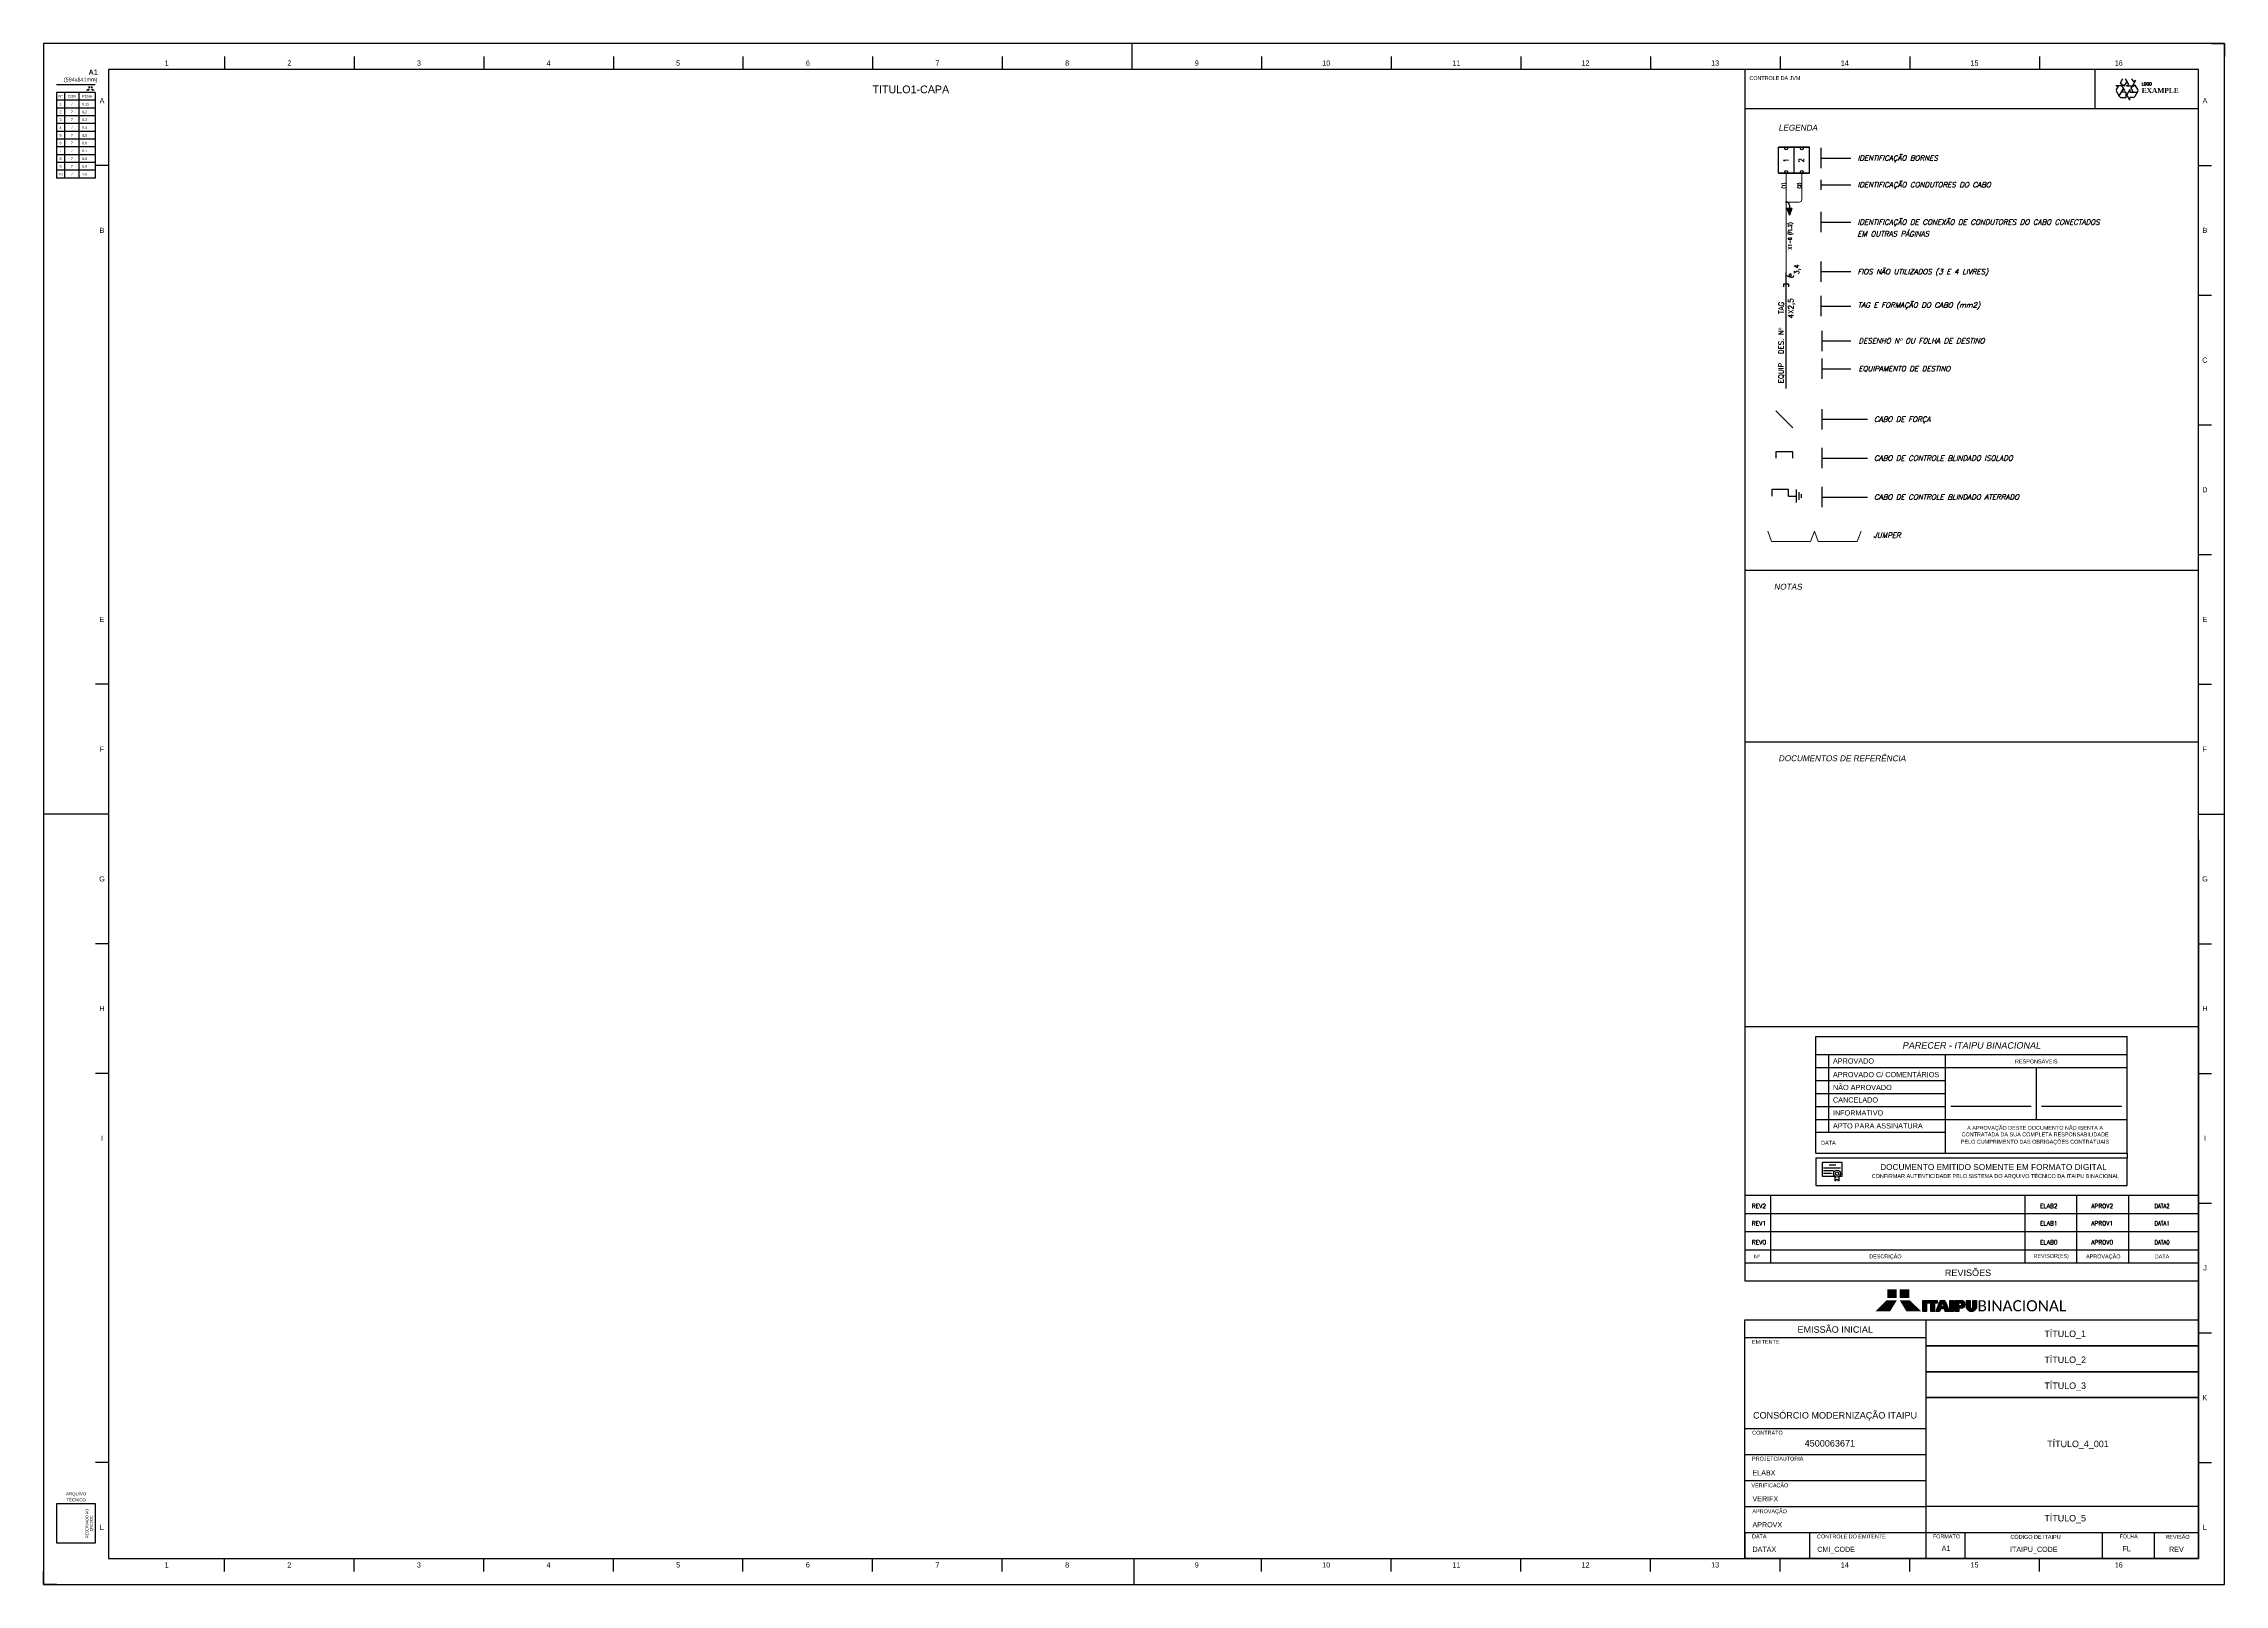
# Model space of a CAD drawing. Header units: millimetres. Extents: x 0 to 841, y 0 to 594.
import ezdxf
from ezdxf.enums import TextEntityAlignment as Align

# ---------------------------------------------------------------- set-up
doc = ezdxf.new("R2010")
doc.units = ezdxf.units.MM
doc.layers.add('1', color=7, linetype='Continuous')
doc.styles.add('Label', font='swissl.ttf', dxfattribs={"height": 1.5})
doc.styles.add('Logo', font='calibri.ttf')
doc.styles.add('MtXpl_romant_shx', font='romant.shx')
doc.styles.add('MtXpl_Swis721_Lt_BT', font='')
doc.styles.add('MtXpl_Times_New_Roma', font='timesbd.ttf')
doc.styles.add('Obliquo', font='swissl.ttf', dxfattribs={"oblique": 10})
doc.styles.add('PDF Swis721 Lt BT', font='swissl.ttf')
doc.styles.add('REGUA80', font='romans.shx', dxfattribs={"oblique": 15, "height": 2})
doc.styles.add('Romans', font='romans.shx')
doc.styles.get("Standard").update_dxf_attribs({"font": 'arial.ttf'})
doc.styles.add('Swis721 Lt BT', font='swissl.ttf', dxfattribs={"width": 0.985, "height": 1.5})
doc.styles.get('MtXpl_Swis721_Lt_BT').set_extended_font_data('Swis721 Lt BT', bold=True)

msp = doc.modelspace()

# ---------------------------------------------------------------- hatches: boundary and pattern name
at = {"lineweight": 9}
h = msp.add_hatch(color=2, dxfattribs=at)
edge = h.paths.add_edge_path()
edge.add_arc((672.03, 532.91), 0.4, 0, 360)
at = {"layer": '1', "lineweight": 9}
h = msp.add_hatch(color=2, dxfattribs=at)
edge = h.paths.add_edge_path(flags=16)
edge.add_arc((672.03, 532.91), 0.3, 0, 360)
h = msp.add_hatch(color=2, dxfattribs=at)
edge = h.paths.add_edge_path(flags=16)
edge.add_arc((672.03, 532.91), 0.3, 0, 360)
at = {"layer": '1'}
for points in [[(726.1, 109.46), (724.7, 109.46), (724.7, 105.25), (726.1, 105.25)], [(729.15, 108.45), (730.25, 108.45), (730.25, 109.46), (726.53, 109.46), (726.53, 108.45), (727.78, 108.45), (727.78, 105.25), (729.15, 105.25)], [(735.14, 105.25), (736.54, 105.25), (736.54, 109.46), (735.14, 109.46)], [(745.37, 106.51), (745.37, 109.46), (744.03, 109.46), (744.03, 106.84, -1), (742.93, 106.84), (742.93, 109.46), (741.57, 109.46), (741.57, 106.51, 0.661316)]]:
    msp.add_hatch(color=0, dxfattribs=at).paths.add_polyline_path(points)
h = msp.add_hatch(color=0, dxfattribs=at)
h.paths.add_polyline_path([(731.9, 109.46, 0.306882), (731.14, 108.91), (729.79, 105.25), (731.19, 105.25), (731.49, 106.22), (733.04, 106.22), (733.36, 105.25), (734.8, 105.25), (733.42, 108.91, 0.344448), (732.72, 109.46)])
h.paths.add_polyline_path([(732.39, 108.34), (732.8, 107.05), (731.73, 107.05), (732.12, 108.36, -0.808821)], flags=16)
h = msp.add_hatch(color=0, dxfattribs=at)
h.paths.add_polyline_path([(737.19, 105.25), (738.6, 105.25), (738.6, 106.48), (739.58, 106.48, 1), (739.58, 109.46), (737.19, 109.46)])
h.paths.add_polyline_path([(738.6, 107.39), (738.6, 108.53), (739.22, 108.53, -1), (739.22, 107.39)], flags=16)

# ---------------------------------------------------------------- linework, layer by layer
for p, q in [((841, 594), (0, 594)), ((0, 594), (0, 0)), ((5, 594), (0, 594)), ((0, 594), (0, 589)), ((69.71, 589), (69.71, 584)), ((119.71, 589), (119.71, 584)), ((169.71, 589), (169.71, 584)), ((219.71, 589), (219.71, 584)), ((269.71, 589), (269.71, 584)), ((319.71, 589), (319.71, 584)), ((369.71, 589), (369.71, 584)), ((419.71, 594), (419.71, 584)), ((469.71, 589), (469.71, 584)), ((519.71, 589), (519.71, 584)), ((569.71, 589), (569.71, 584)), ((619.71, 589), (619.71, 584)), ((669.71, 589), (669.71, 584)), ((719.71, 589), (719.71, 584)), ((769.71, 589), (769.71, 584)), ((836, 594), (841, 594)), ((841, 0), (841, 594)), ((841, 594), (841, 589)), ((831, 584), (25, 584)), ((25, 584), (25, 10)), ((831, 569), (831, 584)), ((831, 10), (831, 584)), ((19.91, 578.17), (4.91, 578.17)), ((19.91, 575.17), (4.91, 575.17)), ((4.91, 575.17), (4.91, 542.17)), ((19.91, 572.17), (4.91, 572.17)), ((8.16, 542.17), (8.16, 575.17)), ((13.66, 542.17), (13.66, 575.17)), ((19.91, 575.17), (19.91, 542.17)), ((19.91, 569.17), (4.91, 569.17)), ((19.91, 566.17), (4.91, 566.17)), ((19.91, 563.17), (4.91, 563.17)), ((19.91, 560.17), (4.91, 560.17)), ((19.91, 557.17), (4.91, 557.17)), ((19.91, 554.17), (4.91, 554.17)), ((19.91, 551.17), (4.91, 551.17)), ((19.91, 548.17), (4.91, 548.17)), ((25, 547), (20, 547)), ((831, 547), (836, 547)), ((19.91, 545.17), (4.91, 545.17)), ((19.91, 542.17), (4.91, 542.17)), ((831, 497), (836, 497)), ((831, 447), (836, 447)), ((831, 397), (836, 397)), ((25, 347), (20, 347)), ((831, 347), (836, 347)), ((25, 297), (0, 297)), ((831, 297), (841, 297)), ((25, 247), (20, 247)), ((831, 247), (836, 247)), ((831, 150), (831, 215)), ((831, 150), (831, 215)), ((25, 197), (20, 197)), ((831, 197), (836, 197)), ((831, 147), (836, 147)), ((831, 97), (836, 97)), ((25, 47), (20, 47)), ((831, 47), (836, 47)), ((20, 31), (5, 31)), ((5, 31), (5, 16)), ((20, 31), (5, 31)), ((5, 31), (5, 16)), ((20, 16), (20, 31)), ((20, 16), (20, 31)), ((5, 16), (20, 16)), ((5, 16), (20, 16)), ((25, 10), (831, 10)), ((69.71, 5), (69.71, 10)), ((119.71, 5), (119.71, 10)), ((169.71, 5), (169.71, 10)), ((219.71, 5), (219.71, 10)), ((269.71, 5), (269.71, 10)), ((319.71, 5), (319.71, 10)), ((369.71, 5), (369.71, 10)), ((420.5, 0), (420.5, 10)), ((469.71, 5), (469.71, 10)), ((519.71, 5), (519.71, 10)), ((569.71, 5), (569.71, 10)), ((619.71, 5), (619.71, 10)), ((669.71, 5), (669.71, 10)), ((719.71, 5), (719.71, 10)), ((769.71, 5), (769.71, 10)), ((0, 0), (0, 5)), ((0, 0), (841, 0)), ((5, 0), (0, 0)), ((836, 0), (841, 0)), ((841, 0), (841, 5))]:
    msp.add_line(p, q)
at = {"color": 2}
for p, q in [((674.13, 530.41), (672.32, 530.41)), ((672.32, 530.41), (673.23, 527.93)), ((673.23, 531.71), (673.23, 530.41)), ((674.13, 530.41), (673.23, 527.93))]:
    msp.add_line(p, q, dxfattribs=at)
at = {"color": 5}
for p, q in [((831, 287), (831, 10)), ((831, 102), (831, 10)), ((831, 102), (831, 10)), ((831, 10), (656, 10)), ((726, 10), (656, 10)), ((831, 10), (726, 10))]:
    msp.add_line(p, q, dxfattribs=at)
at = {"color": 250}
for p, q in [((831, 102), (831, 92)), ((831, 102), (831, 92)), ((831, 92), (831, 82)), ((831, 92), (831, 82)), ((831, 82), (831, 72)), ((831, 82), (831, 72)), ((831, 72), (831, 30)), ((831, 72), (831, 30))]:
    msp.add_line(p, q, dxfattribs=at)
at = {"color": 2}
msp.add_arc((672.03, 531.71), 1.2, 0, 90, dxfattribs=at)
at = {"color": 5}
msp.add_solid([(16.29, 575.82, 4.17), (17.15, 576.67, 4.17), (17.43, 575.82, 4.17), (17.94, 576.67, 4.17)], dxfattribs=at)
at = {"color": 1}
msp.add_solid([(17.21, 576.84, 4.17), (17.21, 577.52, 4.17), (17.94, 576.84, 4.17), (17.94, 577.52, 4.17)], dxfattribs=at)
at = {"color": 2}
for points in [[(18.17, 576.84, 4.17), (18.17, 577.52, 4.17), (18.9, 576.84, 4.17), (18.9, 577.52, 4.17)], [(673.23, 527.93), (674.13, 530.41), (672.32, 530.41)]]:
    msp.add_solid(points, dxfattribs=at)
at = {"color": 3}
msp.add_solid([(18.68, 575.82, 4.17), (18.17, 576.67, 4.17), (19.81, 575.82, 4.17), (18.96, 576.67, 4.17)], dxfattribs=at)
at = {"layer": '1'}
for p, q in [((656, 584), (656, 569)), ((791, 584), (791, 569)), ((801.74, 580.42), (800.76, 578.71)), ((804.12, 578.27), (802.88, 580.42)), ((805.24, 580.42), (805.89, 579.29)), ((799.14, 577.9), (800, 577.4)), ((799.14, 577.9), (801.47, 577.9)), ((799.36, 576.28), (800, 577.4)), ((800.54, 573.58), (799.36, 575.63)), ((801.78, 576.38), (800.54, 574.23)), ((800.76, 578.71), (802.53, 577.68)), ((801.11, 573.25), (803.08, 573.25)), ((803.08, 575.3), (801.15, 575.3)), ((802.64, 575.88), (801.47, 577.9)), ((802.64, 575.88), (801.78, 576.38)), ((802.53, 577.68), (803.49, 579.35)), ((803.08, 573.25), (803.08, 575.3)), ((803.26, 577.77), (804.12, 578.27)), ((803.26, 577.77), (805.59, 577.77)), ((804.59, 576.29), (803.42, 574.28)), ((804.59, 572.26), (803.42, 574.28)), ((804.59, 576.29), (804.59, 575.3)), ((804.59, 575.3), (807.06, 575.3)), ((805.88, 573.25), (804.59, 573.25)), ((804.59, 572.26), (804.59, 573.25)), ((806.64, 577.99), (804.87, 576.97)), ((804.87, 576.97), (805.83, 575.3)), ((806.75, 579.79), (805.59, 577.77)), ((806.75, 579.79), (805.89, 579.29)), ((807.63, 575.63), (806.45, 573.58)), ((807.63, 576.28), (806.64, 577.99)), ((656, 569), (656, 150)), ((656, 569), (831, 569)), ((685.5, 545.98), (685.5, 553.82)), ((685.5, 549.9), (696.93, 549.9)), ((685.5, 537.69), (685.5, 541.52)), ((685.5, 539.6), (696.93, 539.6)), ((685.5, 521.28), (685.5, 529.11)), ((685.5, 525.19), (696.93, 525.19)), ((685.5, 502.18), (685.5, 510.01)), ((685.5, 506.09), (696.93, 506.09)), ((685.5, 488.91), (685.5, 496.74)), ((685.5, 492.82), (696.93, 492.82)), ((685.9, 475.49), (685.9, 483.32)), ((685.9, 479.41), (696.93, 479.41)), ((685.9, 464.77), (685.9, 472.6)), ((685.9, 468.68), (696.93, 468.68)), ((685.9, 445.29), (685.9, 453.12)), ((685.9, 449.2), (703.32, 449.2)), ((685.9, 430.29), (685.9, 438.12)), ((685.9, 434.2), (703.32, 434.2)), ((685.9, 415.29), (685.9, 423.12)), ((685.9, 419.2), (703.32, 419.2)), ((831, 215), (656, 215)), ((688.5, 174.27), (688.5, 204.27)), ((683.5, 199.27), (733.5, 199.27)), ((683.5, 194.27), (733.5, 194.27)), ((733.5, 199.27), (803.5, 199.27)), ((768.5, 179.27), (768.5, 199.27)), ((683.5, 189.27), (733.5, 189.27)), ((683.5, 184.27), (733.5, 184.27)), ((683.5, 179.27), (733.5, 179.27)), ((766.5, 184.27), (735.5, 184.27)), ((801.5, 184.27), (770.5, 184.27)), ((733.5, 174.27), (683.5, 174.27)), ((803.5, 166.27), (803.5, 164.36)), ((656, 150), (831, 150)), ((726, 20), (726, 102)), ((726, 95), (656, 95)), ((726, 60), (656, 60)), ((726, 50), (656, 50)), ((656, 40), (726, 40)), ((656, 30), (726, 30)), ((656, 20), (726, 20)), ((656, 20), (656, 10)), ((681, 20), (681, 10)), ((726, 20), (831, 20)), ((726, 10), (726, 20)), ((741, 10), (741, 20)), ((794, 10), (794, 20)), ((814, 10), (814, 20))]:
    msp.add_line(p, q, dxfattribs=at)
at = {"layer": '1', "color": 4, "lineweight": 80}
for p, q in [((669.03, 554.08), (675.03, 554.08)), ((675.03, 554.08), (681.03, 554.08)), ((669.03, 544.08), (675.03, 544.08)), ((675.03, 544.08), (681.03, 544.08))]:
    msp.add_line(p, q, dxfattribs=at)
at = {"layer": '1', "color": 2}
for p, q in [((669.03, 544.08), (669.03, 554.08)), ((675.03, 544.08), (675.03, 554.08)), ((681.03, 544.08), (681.03, 554.08)), ((672.03, 461.01), (672.03, 505.71))]:
    msp.add_line(p, q, dxfattribs=at)
at = {"layer": '1', "color": 1}
for p, q in [((671.33, 449.13), (668.07, 452.39)), ((671.33, 449.13), (674.6, 445.87)), ((675.98, 417.07), (675.98, 422.07)), ((676.98, 418.07), (676.98, 421.07)), ((672.96, 419.57), (675.98, 419.57)), ((677.98, 418.87), (677.98, 420.27))]:
    msp.add_line(p, q, dxfattribs=at)
at = {"layer": '1', "color": 5}
for p, q in [((656, 390.95), (831, 390.95)), ((656, 324.79), (831, 324.79)), ((656, 150), (831, 150)), ((656, 150), (656, 124)), ((656, 150), (656, 117)), ((656, 143), (831, 143)), ((666, 150), (666, 124)), ((764, 150), (764, 124)), ((784, 150), (784, 124)), ((804, 150), (804, 124)), ((656, 136), (831, 136)), ((656, 129), (831, 129)), ((656, 124), (831, 124)), ((656, 117), (831, 117)), ((656, 102), (726, 102)), ((656, 10), (656, 102)), ((726, 102), (831, 102)), ((831, 30), (726, 30))]:
    msp.add_line(p, q, dxfattribs=at)
at = {"layer": '1', "color": 3}
for p, q in [((683.5, 166.27), (683.5, 211.27)), ((683.5, 211.27), (803.5, 211.27)), ((803.5, 166.27), (803.5, 211.27)), ((683.5, 204.27), (803.5, 204.27)), ((733.5, 166.27), (733.5, 204.27)), ((733.5, 179.27), (803.5, 179.27)), ((683.5, 166.27), (803.5, 166.27)), ((803.5, 164.36), (683.5, 164.36)), ((683.5, 164.36), (683.5, 153.73)), ((693.55, 162.59), (685.91, 162.59)), ((685.91, 162.59), (685.91, 157.34)), ((686.37, 160.63), (693, 160.63)), ((688.62, 161.69), (691.21, 161.69)), ((693.55, 157.44), (693.55, 162.59)), ((803.5, 153.73), (803.5, 164.36)), ((683.5, 153.73), (803.5, 153.73)), ((685.91, 157.34), (689.96, 157.34)), ((686.37, 159.61), (690.29, 159.61)), ((686.37, 158.59), (689.45, 158.59)), ((689.96, 157.34), (690.68, 157.34)), ((690.77, 157.26), (690.77, 155.55)), ((690.77, 155.55), (691.6, 156.22)), ((691.6, 156.22), (692.47, 155.55)), ((692.47, 155.55), (692.47, 157.31)), ((692.51, 157.34), (693.55, 157.34)), ((693.55, 157.34), (693.55, 157.44))]:
    msp.add_line(p, q, dxfattribs=at)
at = {"layer": '1', "color": 0}
for p, q in [((724.7, 109.46, -20.86), (726.1, 109.46, -20.86)), ((724.7, 105.25, -20.86), (724.7, 109.46, -20.86)), ((726.1, 109.46, -20.86), (726.1, 105.25, -20.86)), ((726.53, 108.45, -20.86), (726.53, 109.46, -20.86)), ((726.53, 109.46, -20.86), (730.25, 109.46, -20.86)), ((730.25, 109.46, -20.86), (730.25, 108.45, -20.86)), ((731.9, 109.46, -20.86), (732.72, 109.46, -20.86)), ((735.14, 109.46, -20.86), (736.54, 109.46, -20.86)), ((735.14, 105.25, -20.86), (735.14, 109.46, -20.86)), ((736.54, 109.46, -20.86), (736.54, 105.25, -20.86)), ((737.19, 105.25, -20.86), (737.19, 109.46, -20.86)), ((737.19, 109.46, -20.86), (739.58, 109.46, -20.86)), ((741.55, 109.46, -20.86), (742.93, 109.46, -20.86)), ((741.57, 106.51, -20.86), (741.57, 109.46, -20.86)), ((742.93, 109.46, -20.86), (742.93, 106.84, -20.86)), ((744.03, 106.84, -20.86), (744.03, 109.46, -20.86)), ((744.03, 109.46, -20.86), (745.37, 109.46, -20.86)), ((745.37, 109.46, -20.86), (745.37, 106.51, -20.86)), ((726.1, 105.25, -20.86), (724.7, 105.25, -20.86)), ((727.78, 108.45, -20.86), (726.53, 108.45, -20.86)), ((727.78, 105.25, -20.86), (727.78, 108.45, -20.86)), ((729.15, 105.25, -20.86), (727.78, 105.25, -20.86)), ((730.25, 108.45, -20.86), (729.15, 108.45, -20.86)), ((729.15, 108.45, -20.86), (729.15, 105.25, -20.86)), ((729.79, 105.25, -20.86), (731.14, 108.91, -20.86)), ((731.19, 105.25, -20.86), (729.79, 105.25, -20.86)), ((731.49, 106.22, -20.86), (731.19, 105.25, -20.86)), ((733.04, 106.22, -20.86), (731.49, 106.22, -20.86)), ((731.73, 107.05, -20.86), (732.12, 108.36, -20.86)), ((732.8, 107.05, -20.86), (731.73, 107.05, -20.86)), ((732.39, 108.34, -20.86), (732.8, 107.05, -20.86)), ((733.36, 105.25, -20.86), (733.04, 106.22, -20.86)), ((734.8, 105.25, -20.86), (733.36, 105.25, -20.86)), ((733.42, 108.91, -20.86), (734.8, 105.25, -20.86)), ((736.54, 105.25, -20.86), (735.14, 105.25, -20.86)), ((738.6, 105.25, -20.86), (737.19, 105.25, -20.86)), ((738.6, 107.39, -20.86), (738.6, 108.53, -20.86)), ((738.6, 108.53, -20.86), (739.22, 108.53, -20.86)), ((739.22, 107.39, -20.86), (738.6, 107.39, -20.86)), ((739.58, 106.48, -20.86), (738.6, 106.48, -20.86)), ((738.6, 106.48, -20.86), (738.6, 105.25, -20.86))]:
    msp.add_line(p, q, dxfattribs=at)
at = {"layer": '1', "color": 250}
for p, q in [((726, 102), (831, 102)), ((726, 92), (726, 102)), ((831, 92), (726, 92)), ((726, 92), (831, 92)), ((726, 82), (726, 92)), ((831, 82), (726, 82)), ((726, 82), (831, 82)), ((726, 72), (726, 82)), ((726, 72), (831, 72)), ((726, 30), (726, 72)), ((831, 72), (726, 72)), ((831, 30), (726, 30))]:
    msp.add_line(p, q, dxfattribs=at)
at = {"layer": '1', "color": 2, "lineweight": 9}
for points in [[(672.03, 532.91), (672.03, 532.91), (672.03, 533.91), (672.03, 542.08), (672.03, 544.08)], [(672.03, 532.91), (672.03, 505.71)], [(664.89, 406.02), (666.39, 402.02), (681.39, 402.02), (682.89, 406.02)], [(682.89, 406.02), (684.39, 402.02), (699.39, 402.02), (700.89, 406.02)]]:
    msp.add_lwpolyline(points, dxfattribs=at)
msp.add_lwpolyline([(672.03, 532.91), (677.03, 532.91, 0.42), (678.03, 533.91), (678.03, 542.08), (678.03, 544.08)], format="xyb", dxfattribs=at)
at = {"layer": '1', "color": 10, "elevation": -54.53}
msp.add_lwpolyline([(673.03, 500.21), (673.03, 501.21), (671.03, 501.21), (671.03, 500.21)], dxfattribs=at)
at = {"layer": '1', "color": 1}
for points in [[(674.6, 434.13), (674.6, 436.63), (668.07, 436.63), (668.07, 434.13)], [(672.96, 419.57), (672.96, 422.07), (666.43, 422.07), (666.43, 419.57)]]:
    msp.add_lwpolyline(points, dxfattribs=at)
at = {"layer": '1', "color": 4}
for centre in [(672.03, 553.58), (678.03, 553.58), (672.03, 544.58), (678.03, 544.58)]:
    msp.add_circle(centre, 0.5, dxfattribs=at)
at = {"layer": '1', "color": 3}
for radius in [1.35, 0.682]:
    msp.add_circle((691.6, 158.33), radius, dxfattribs=at)
at = {"layer": '1'}
for centre, start, end in [((799.93, 575.95), 150, 210), ((801.11, 573.91), 150, 270), ((805.88, 573.91), 270, 330), ((807.06, 575.95), 270, 30)]:
    msp.add_arc(centre, 0.655, start, end, dxfattribs=at)
at = {"layer": '1', "color": 0}
for centre, radius, start, end in [((731.92, 108.62, -20.86), 0.838, 91.59936, 159.84056), ((732.72, 108.74, -20.86), 0.723, 13.97543, 90), ((739.58, 107.97, -20.86), 1.49, 270, 90), ((732.25, 108.32, -20.86), 0.143, 7.67348, 163.54017), ((739.22, 107.96, -20.86), 0.573, 270, 90), ((743.47, 107.32, -20.86), 2.07, 203.04542, 336.95458), ((743.48, 106.84, -20.86), 0.549, 180, 0)]:
    msp.add_arc(centre, radius, start, end, dxfattribs=at)
at = {"layer": '1', "color": 1, "linetype": 'Continuous'}
msp.add_open_spline([(672.03, 504.71), (672.28, 504.58), (672.54, 504.45), (672.8, 504.32), (672.95, 504.24), (673.12, 504.19), (673.28, 504.14), (673.47, 504.09), (673.7, 504.12), (673.86, 504.31), (674, 504.49), (674.01, 504.65), (673.99, 504.81), (673.97, 504.95), (673.9, 505.09), (673.79, 505.18), (673.58, 505.28), (673.46, 505.22), (673.36, 505.11), (673.27, 505.02), (673.21, 504.94), (673.19, 504.81), (673.17, 504.65), (673.2, 504.47), (673.3, 504.32), (673.41, 504.19), (673.52, 504.1), (673.73, 504.03), (673.87, 503.99), (674.05, 503.95), (674.23, 503.95), (674.39, 503.96), (674.51, 503.97), (674.65, 504.04), (674.76, 504.1), (674.83, 504.16), (674.89, 504.25), (674.93, 504.35), (674.97, 504.49), (674.99, 504.61)], degree=3, knots=[0, 0, 0, 0, 0.135049, 0.135049, 0.135049, 0.214636, 0.214636, 0.214636, 0.309581, 0.309581, 0.309581, 0.389409, 0.389409, 0.389409, 0.461751, 0.461751, 0.461751, 0.525883, 0.525883, 0.525883, 0.583065, 0.583065, 0.583065, 0.660968, 0.660968, 0.660968, 0.736945, 0.736945, 0.736945, 0.826142, 0.826142, 0.826142, 0.890009, 0.890009, 0.890009, 0.941256, 0.941256, 0.941256, 1, 1, 1, 1], dxfattribs=at)
at = {"layer": '1', "color": 5}
msp.add_solid([(706.44, 105.25, 20.86), (710.71, 109.5, 20.86), (712.1, 105.25, 20.86), (714.68, 109.5, 20.86)], dxfattribs=at)
at = {"layer": '1', "color": 1}
msp.add_solid([(711, 110.35, 20.86), (711, 113.75, 20.86), (714.68, 110.35, 20.86), (714.68, 113.75, 20.86)], dxfattribs=at)
at = {"layer": '1', "color": 2}
msp.add_solid([(715.81, 110.35, 20.86), (715.81, 113.75, 20.86), (719.49, 110.35, 20.86), (719.49, 113.75, 20.86)], dxfattribs=at)
at = {"layer": '1', "color": 3}
msp.add_solid([(718.36, 105.25, 20.86), (715.81, 109.5, 20.86), (724.03, 105.25, 20.86), (719.75, 109.5, 20.86)], dxfattribs=at)

# ---------------------------------------------------------------- texts
for s, height, style, p in [('(594x841mm)', 1.5, 'PDF Swis721 Lt BT', (7.81, 579.4)), ('A1', 2, 'MtXpl_Swis721_Lt_BT', (17.34, 582))]:
    msp.add_text(s, height=height, dxfattribs=dict(style=style)).set_placement(p)
for s, height, p in [('1', 2, (46.68, 585.5)), ('2', 2, (93.97, 585.5)), ('3', 2, (143.94, 585.51)), ('4', 2, (193.99, 585.5)), ('5', 2, (243.93, 585.52)), ('6', 2, (293.95, 585.51)), ('7', 2, (343.93, 585.5)), ('8', 2, (393.94, 585.51)), ('9', 2, (443.94, 585.51)), ('10', 2, (493.07, 585.51)), ('11', 2, (543.26, 585.5)), ('12', 2, (593.08, 585.5)), ('12', 2, (593.08, 585.5)), ('13', 2, (643.07, 585.51)), ('14', 2, (693.07, 585.5)), ('15', 2, (743.06, 585.51)), ('16', 2, (798.71, 585.51)), ('A', 2, (21.57, 571)), ('A', 2, (832.57, 571)), ('B', 2, (21.54, 521)), ('B', 2, (832.54, 521)), ('C', 2, (832.48, 471)), ('D', 2, (832.46, 421)), ('E', 2, (21.53, 371)), ('E', 2, (832.53, 371)), ('F', 2, (21.6, 321)), ('F', 2, (832.6, 321)), ('G', 2, (21.43, 271)), ('G', 2, (832.43, 271)), ('H', 2, (21.49, 221)), ('H', 2, (832.49, 221)), ('I', 2, (22.11, 171)), ('I', 2, (833.11, 171)), ('I', 2, (833.11, 171)), ('J', 2, (832.87, 121.02)), ('K', 2, (832.47, 71)), ('ARQUIVO', 1.2, (8.67, 34.32)), ('TÉCNICO', 1.2, (8.75, 32.02)), ('L', 2, (21.67, 21)), ('L', 2, (832.67, 21)), ('1', 2, (46.68, 6.5)), ('2', 2, (93.97, 6.5)), ('3', 2, (143.94, 6.51)), ('4', 2, (193.99, 6.5)), ('5', 2, (243.93, 6.52)), ('6', 2, (293.95, 6.51)), ('7', 2, (343.93, 6.5)), ('8', 2, (393.94, 6.51)), ('9', 2, (443.94, 6.51)), ('10', 2, (493.07, 6.51)), ('11', 2, (543.26, 6.5)), ('12', 2, (593.08, 6.5)), ('13', 2, (643.07, 6.51)), ('14', 2, (693.07, 6.5)), ('15', 2, (743.06, 6.51)), ('16', 2, (798.71, 6.51))]:
    msp.add_text(s, height=height).set_placement(p)
for s, p in [('N%%D', (6.53, 573.67)), ('COR', (10.91, 573.67)), ('PENA', (16.78, 573.67)), ('3', (6.53, 564.67)), ('2', (6.53, 567.67)), ('1', (6.53, 570.67)), ('7', (10.91, 570.67)), ('7', (10.91, 567.67)), ('7', (10.91, 564.67)), ('4', (6.53, 561.67)), ('5', (6.53, 558.67)), ('6', (6.53, 555.67)), ('7', (10.91, 561.67)), ('7', (10.91, 558.67)), ('7', (10.91, 555.67)), ('8', (6.53, 549.67)), ('7', (6.53, 552.67)), ('9', (6.53, 546.67)), ('7', (10.91, 552.67)), ('7', (10.91, 549.67)), ('7', (10.91, 546.67)), ('10', (6.53, 543.67)), ('7', (10.91, 543.67))]:
    msp.add_text(s, height=1).set_placement(p, align=Align.MIDDLE_CENTER)
for s, p in [('0.15', (14.86, 570.67)), ('0.2', (14.86, 567.67)), ('0.3', (14.86, 564.67)), ('0.4', (14.86, 561.67)), ('0.5', (14.86, 558.67)), ('0.6', (14.86, 555.67)), ('0.1', (14.86, 552.67)), ('0.8', (14.86, 549.67)), ('0.9', (14.86, 546.67)), ('1.0', (14.86, 543.67))]:
    msp.add_text(s, height=1).set_placement(p, align=Align.MIDDLE_LEFT)
for s, p in [('RESERVADO AO', (17.24, 17.89)), ('QRCODE', (18.92, 20.44))]:
    msp.add_text(s, height=1, rotation=90).set_placement(p)
at = {"layer": '1', "style": 'Swis721 Lt BT', "width": 0.985}
for s, height, p in [('CONTROLE DA JVM ', 1.5, (657.85, 579.98)), ('A1', 2, (731.97, 12.89))]:
    msp.add_text(s, height=height, dxfattribs=at).set_placement(p)
at = {"layer": '1', "color": 3, "style": 'MtXpl_Times_New_Roma'}
msp.add_text('EXAMPLE', height=1.875, dxfattribs=at).set_placement((809.1, 575))
at = {"layer": '1', "color": 4, "style": 'MtXpl_romant_shx'}
msp.add_text('LOGO', height=1.125, dxfattribs=at).set_placement((809.07, 577.92))
at = {"layer": '1', "color": 2, "style": 'Obliquo', "oblique": 10}
for s, p in [('  LEGENDA', (667.28, 560.45)), ('NOTAS', (667.28, 383.5)), ('  DOCUMENTOS DE REFERÊNCIA', (667.28, 317.35))]:
    msp.add_text(s, height=2.25, dxfattribs=at).set_placement(p)
at = {"layer": '1', "style": 'Romans'}
for s, p in [('1', (672.95, 548.14)), ('2', (678.83, 548.14)), ('TAG', (671.08, 489.8)), ('4X2,5', (674.82, 488.09)), ('DES. Nº', (671.03, 474.29)), ('EQUIP', (671.03, 463.07))]:
    msp.add_text(s, height=2, rotation=90, dxfattribs=at).set_placement(p)
at = {"layer": '1', "style": 'REGUA80', "oblique": 15}
for s, p in [('IDENTIFICAÇÃO BORNES', (699.52, 549.9)), ('IDENTIFICAÇÃO CONDUTORES DO CABO', (699.52, 539.6)), ('EM OUTRAS PÁGINAS', (699.49, 520.66)), ('IDENTIFICAÇÃO DE CONEXÃO DE CONDUTORES DO CABO CONECTADOS ', (699.52, 525.19)), ('FIOS NÃO UTILIZADOS (3 E 4 LIVRES)', (699.52, 506.09)), ('DESENHO Nº OU FOLHA DE DESTINO', (699.88, 479.41)), ('EQUIPAMENTO DE DESTINO', (699.88, 468.68)), ('CABO DE FORÇA', (705.91, 449.2)), ('CABO DE CONTROLE BLINDADO ISOLADO', (705.91, 434.2)), ('CABO DE CONTROLE BLINDADO ATERRADO', (705.91, 419.2)), ('JUMPER', (705.62, 404.48))]:
    msp.add_text(s, height=2, dxfattribs=at).set_placement(p, align=Align.MIDDLE_LEFT)
at = {"layer": '1', "color": 7, "style": 'Romans', "width": 0.9}
for s, p in [('(1)', (672.03, 540.35)), ('(2)', (678.03, 540.35))]:
    msp.add_text(s, height=1.2, rotation=90, dxfattribs=at).set_placement(p, align=Align.BOTTOM_RIGHT)
for s, height, p in [('X1-6 (FL.2)', 1.4, (672.78, 514.64)), ('3,4', 2, (675.03, 505.01))]:
    msp.add_text(s, height=height, rotation=90, dxfattribs=at).set_placement(p, align=Align.TOP_LEFT)
at = {"layer": '1', "style": 'REGUA80', "oblique": 15}
msp.add_text('TAG E FORMAÇÃO DO CABO (mm2)', height=2, dxfattribs=at).set_placement((699.6, 492.22))
at = {"layer": '1'}
for s, height, p in [('  APROVADO', 2, (688.5, 200.77)), ('RESPONSÁVEIS', 1.5, (760.26, 200.85)), ('  APROVADO C/ COMENTÁRIOS', 2, (688.5, 195.54)), ('  CANCELADO', 2, (688.5, 185.77)), ('  NÃO APROVADO', 2, (688.5, 190.57)), ('  APTO PARA ASSINATURA', 2, (688.5, 175.77)), ('  INFORMATIVO', 2, (688.5, 180.77)), ('A APROVAÇÃO DESTE DOCUMENTO NÃO ISENTA A', 1.5, (741.8, 175.25)), ('PELO CUMPRIMENTO DAS OBRIGAÇÕES CONTRATUAIS', 1.5, (739.39, 169.9)), ('CONTRATADA DA SUA COMPLETA RESPONSABILIDADE', 1.5, (739.65, 172.73)), ('EMITENTE', 1.5, (658.83, 92.75)), ('CONTRATO', 1.5, (658.9, 57.72)), ('CONSÓRCIO MODERNIZAÇÃO ITAIPU', 2.5, (659.24, 63.92)), ('4500063671', 2.5, (679.14, 53.12)), ('PROJETO/AUTORIA', 1.5, (658.84, 47.72)), ('VERIFICAÇÃO', 1.5, (658.61, 37.42)), ('APROVAÇÃO', 1.5, (659, 27.42)), ('DATA', 1.5, (658.84, 17.75)), ('CONTROLE DO EMITENTE', 1.5, (683.9, 17.72))]:
    msp.add_text(s, height=height, dxfattribs=at).set_placement(p)
at = {"layer": '1', "color": 4, "style": 'Obliquo', "oblique": 10}
msp.add_text('PARECER - ITAIPU BINACIONAL', height=2.5, dxfattribs=at).set_placement((716.76, 206.53))
at = {"layer": '1'}
msp.add_text('DATA', height=1.5, dxfattribs=at).set_placement((685.5, 170.27), align=Align.MIDDLE_LEFT)
for s, height, style, p in [('DOCUMENTO EMITIDO SOMENTE EM FORMATO DIGITAL', 2.2794, 'PDF Swis721 Lt BT', (708.26, 159.75)), ('CONFIRMAR AUTENTICIDADE PELO SISTEMA DO ARQUIVO TÉCNICO DA ITAIPU BINACIONAL', 1.5196, 'PDF Swis721 Lt BT', (704.98, 156.66)), ('FORMATO', 1.5, 'Label', (728.57, 17.75)), ('CÓDIGO DE ITAIPU', 1.5, 'Label', (758.51, 17.52)), ('FOLHA', 1.5, 'Label', (800.61, 17.75)), ('REVISÃO', 1.5, 'Label', (818.26, 17.56))]:
    msp.add_text(s, height=height, dxfattribs=dict(at, style=style)).set_placement(p)
at = {"layer": '1', "color": 4}
for s, height, p in [('Nº', 1.5, (659.59, 125.64)), ('DESCRIÇÃO', 1.5, (704.04, 125.69)), ('REVISOR(ES)', 1.5, (767.39, 125.85)), ('APROVAÇÃO', 1.5, (787.65, 125.69)), ('DATA', 1.5, (814.17, 125.64)), ('REVISÕES', 2.5, (733.21, 118.87)), ('EMISSÃO INICIAL', 2.5, (676.37, 97))]:
    msp.add_text(s, height=height, dxfattribs=at).set_placement(p)
at = {"layer": '1', "color": 0, "style": 'Logo'}
msp.add_text('BINACIONAL', height=4.3, dxfattribs=at).set_placement((745.77, 105.25, -20.86))
at = {"layer": '1', "style": 'Swis721 Lt BT', "width": 0.985, "flags": 8}
for tag, text, height, p in [('TITULO1-CAPA', '', 3, (334.45, 576.36)), ('ITAIPU_CODE', 'xxxx-xxx-xxxxx-x', 2, (767.5, 13.5)), ('REV', 'R0', 2, (822.5, 13.5))]:
    msp.add_attdef(tag, text=text, height=height, dxfattribs=at).set_placement(p, align=Align.MIDDLE_CENTER)
at = {"layer": '1', "color": 3, "style": 'Romans'}
for tag, p in [('REV2', (661.5, 145.85)), ('ELAB2', (773.29, 145.85)), ('APROV2', (793.87, 145.85)), ('REV1', (661.5, 139.21)), ('ELAB1', (773.29, 139.21)), ('APROV1', (793.87, 139.21)), ('REV0', (661.5, 131.91)), ('ELAB0', (773.29, 131.91)), ('APROV0', (793.87, 131.91))]:
    msp.add_attdef(tag, text='', height=1.65, dxfattribs=at).set_placement(p, align=Align.MIDDLE_CENTER)
at = {"layer": '1', "color": 3, "style": 'Romans', "width": 0.8}
for tag, p in [('DATA2', (816.96, 145.85)), ('DATA1', (816.96, 139.21)), ('DATA0', (816.96, 131.91))]:
    msp.add_attdef(tag, text='', height=1.65, dxfattribs=at).set_placement(p, align=Align.MIDDLE_CENTER)
at = {"layer": '1', "color": 4, "style": 'Swis721 Lt BT', "width": 0.985}
for tag, text, p in [('TÍTULO_1', 'TÍTULO 1', (779.61, 96.59)), ('TÍTULO_2', 'TÍTULO 1', (779.61, 86.59)), ('TÍTULO_3', 'TÍTULO 3', (779.61, 76.59)), ('TÍTULO_5', 'TÍTULO 5', (779.61, 25.51))]:
    msp.add_attdef(tag, text=text, height=2.5, dxfattribs=at).set_placement(p, align=Align.MIDDLE_CENTER)
msp.add_attdef('TÍTULO_4_001', (772.68, 52.9), 'TÍTULO 4', height=2.5, dxfattribs=at)
at = {"layer": '1', "style": 'Swis721 Lt BT', "width": 0.985, "flags": 8}
for tag, text, p in [('ELABX', '[NOME]', (659, 43)), ('VERIFX', '[NOME]', (659, 33)), ('APROVX', '[NOME]', (659, 23)), ('DATAX', '20/06/2025', (659, 13.5)), ('CMI_CODE', '-', (684, 13.5))]:
    msp.add_attdef(tag, text=text, height=2, dxfattribs=at).set_placement(p, align=Align.MIDDLE_LEFT)
at = {"layer": '1', "style": 'Swis721 Lt BT', "width": 0.985}
msp.add_attdef('FL', text='1', height=2, dxfattribs=at).set_placement((804.94, 13.73), align=Align.MIDDLE_RIGHT)

doc.saveas('drawing.dxf')
